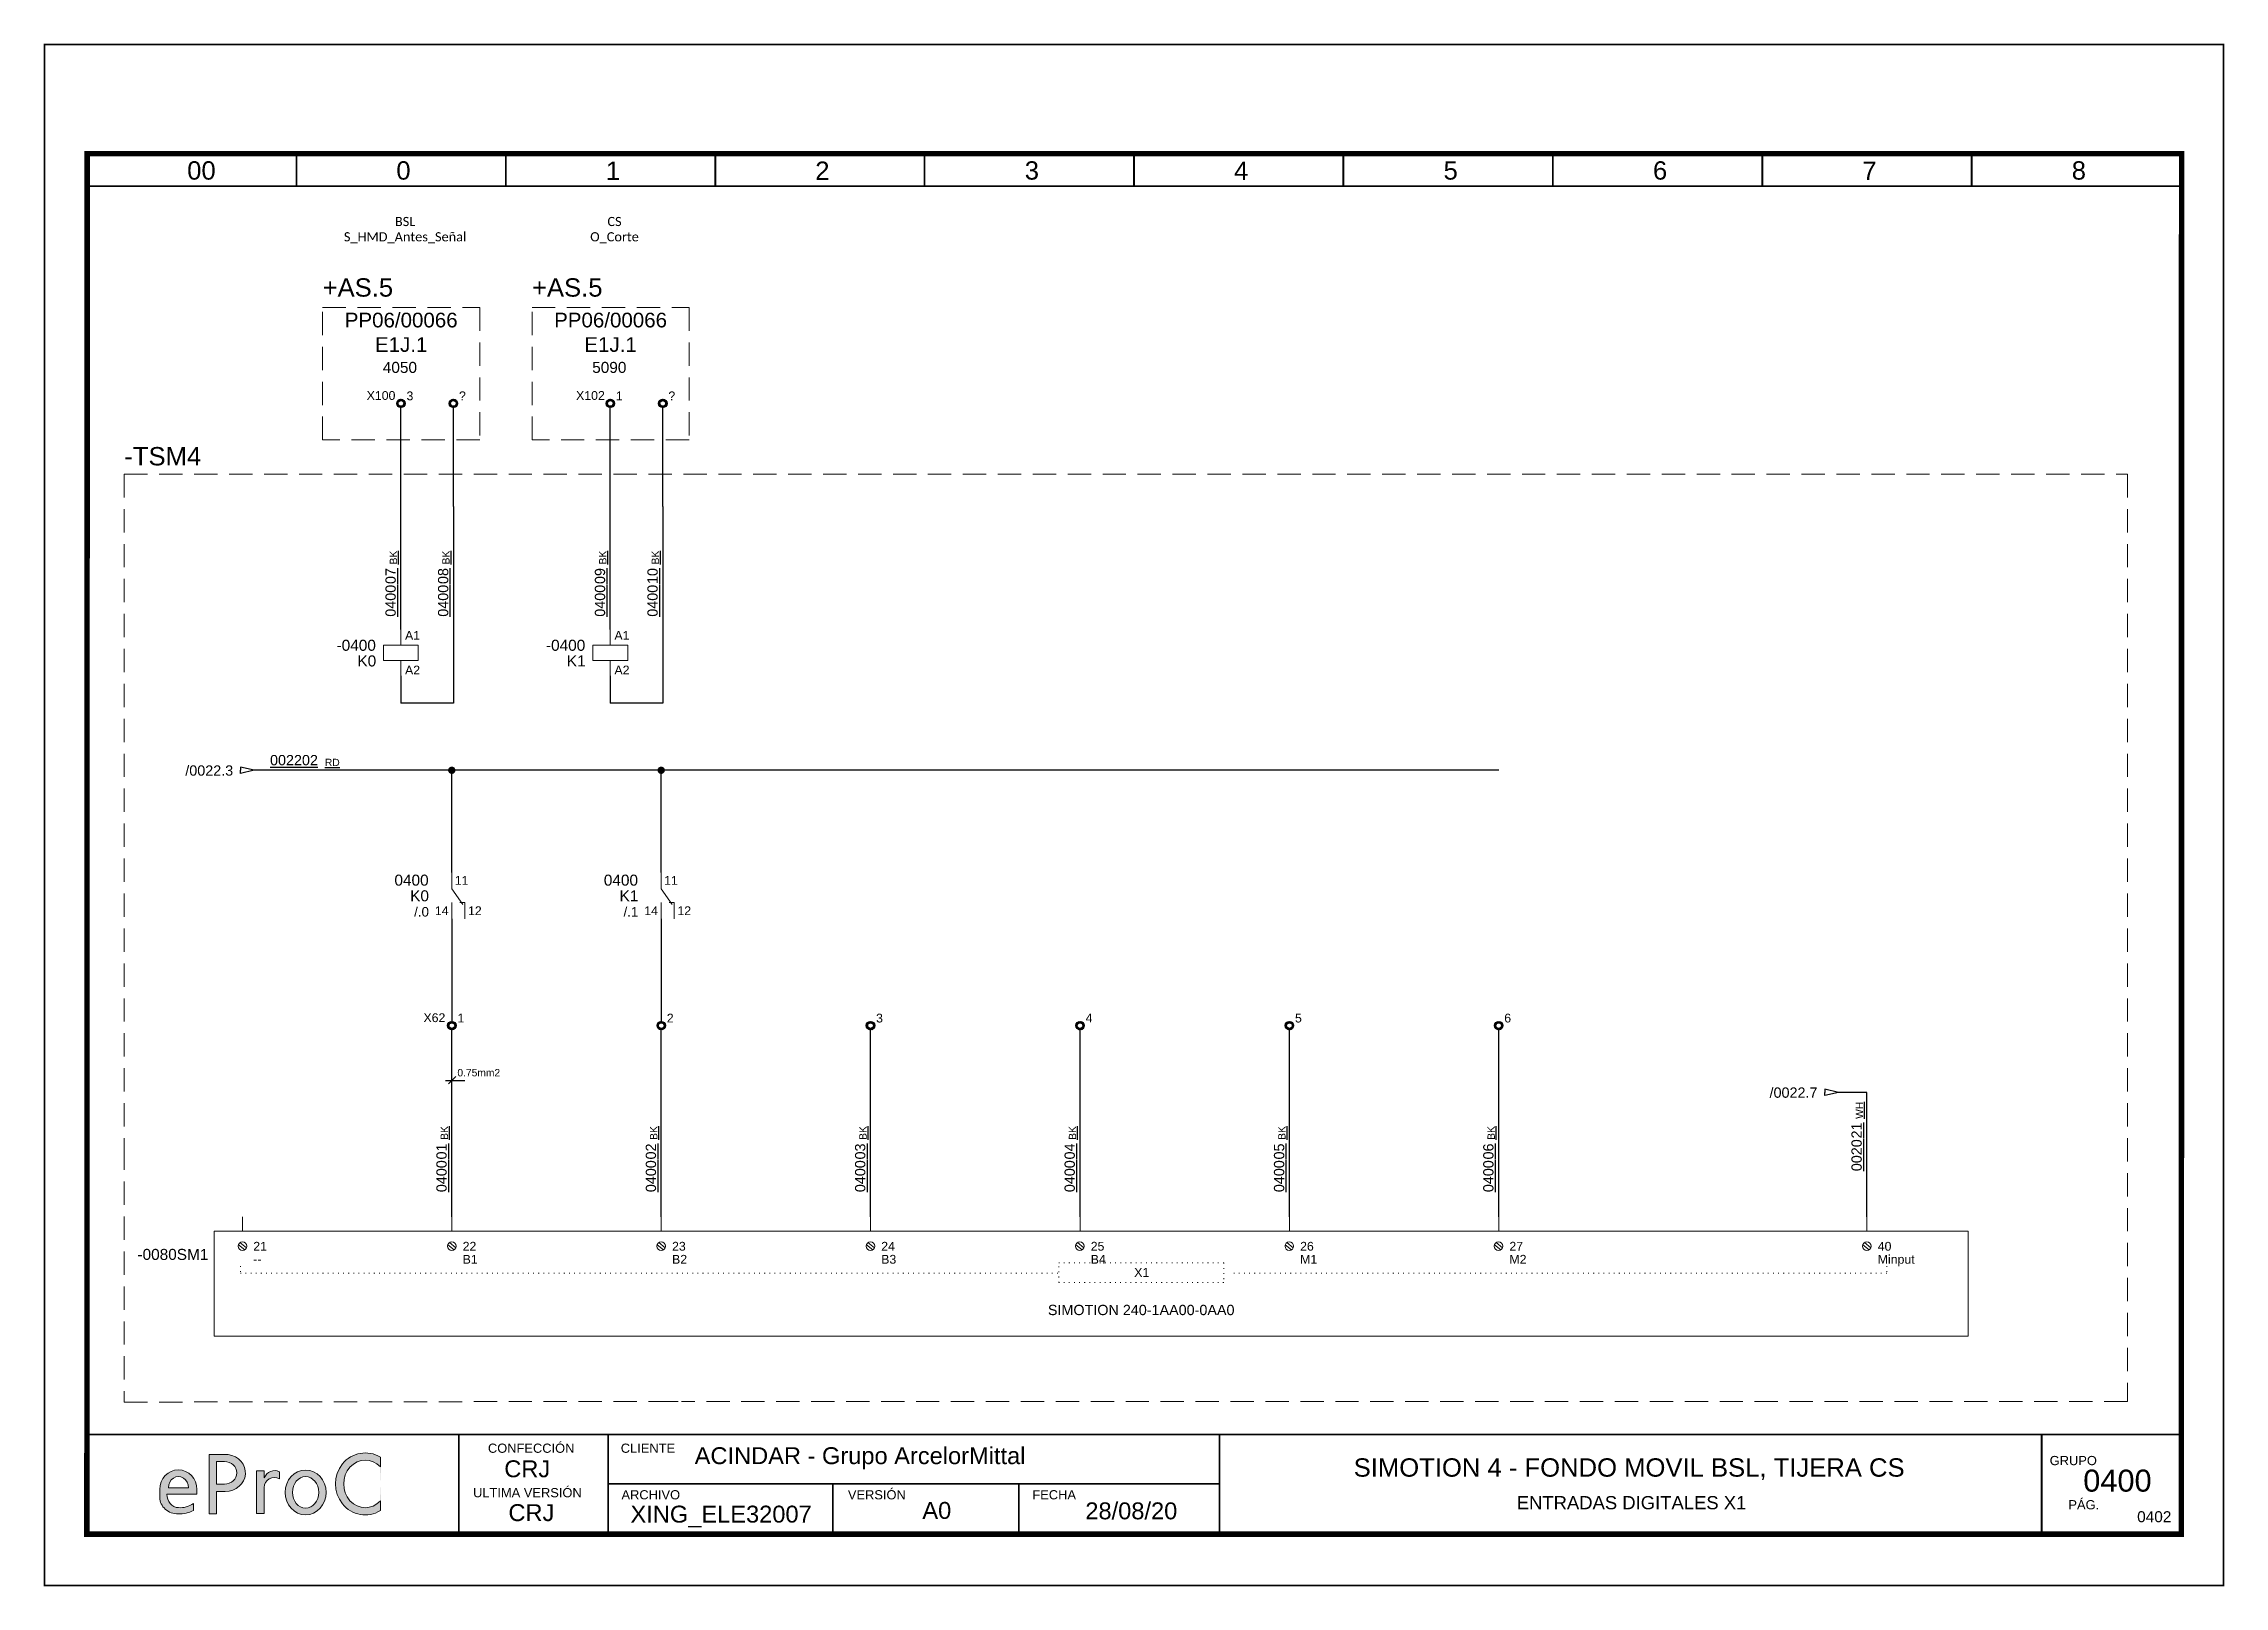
# Model space of a CAD drawing. Header units: millimetres. Extents: x 2 to 14510, y -7775 to 12.
# Drawn here: x 389.8 to 687, y -4752.9 to -4542.6 of the extents above; entities that cross this region are included whole.
import ezdxf
from ezdxf.enums import TextEntityAlignment as Align

# ---------------------------------------------------------------- set-up
doc = ezdxf.new("R2010")
doc.units = ezdxf.units.MM
doc.linetypes.add('ACAD_ISO07W100', pattern=[3, 0, -3])
doc.linetypes.add('HIDDEN2', pattern=[4.762499999999999, 3.175, -1.5875])
for name, color, linetype, lineweight in [('Cables eProC', 81, 'Continuous', 25), ('eProC - L2', 41, 'Continuous', 20), ('Referencias eProC', 61, 'Continuous', 25), ('Rótulo eProC', 222, 'Continuous', 25), ('Textos eProC', 41, 'Continuous', 25)]:
    doc.layers.add(name, color=color, linetype=linetype, lineweight=lineweight)
doc.layers.add('TEXTOS', color=150, linetype='Continuous')
doc.styles.get("Standard").update_dxf_attribs({"font": 'arial.ttf'})

msp = doc.modelspace()

# ---------------------------------------------------------------- texts
at = {"layer": 'Cables eProC', "attachment_point": 1, "rotation": 90}
for s, insert, char_height in [('{\\LBK}', (436.9754804208979, -4613.613950029458), 1), ('{\\LBK}', (444.1399172682832, -4613.613950029458), 1), ('{\\LBK}', (465.5154804208976, -4613.613950029458), 1), ('{\\LBK}', (472.6799172682829, -4613.613950029458), 1), ('{\\L07}', (436.3923733366656, -4616.289093413639), 1.4), ('{\\L08}', (443.556810184051, -4616.289093413639), 1.4), ('{\\L09}', (464.9323733366654, -4616.289093413639), 1.4), ('{\\L10}', (472.0968101840507, -4616.289093413639), 1.4), ('{\\L0400}', (436.3923733366656, -4620.744732734076), 1.4), ('{\\L0400}', (443.556810184051, -4620.744732734076), 1.4), ('{\\L0400}', (464.9323733366654, -4620.744732734076), 1.4), ('{\\L0400}', (472.0968101840507, -4620.744732734076), 1.4), ('{\\LWH}', (636.7897935735117, -4689.170445773141), 1), ('{\\LBK}', (443.9160034771929, -4692.027882688903), 1), ('{\\LBK}', (472.456003477192, -4692.027882688903), 1), ('{\\LBK}', (500.9793166298067, -4692.027882688903), 1), ('{\\LBK}', (529.5363166298074, -4692.027882688903), 1), ('{\\LBK}', (558.0763166298065, -4692.027882688903), 1), ('{\\LBK}', (586.5996297824212, -4692.027882688903), 1), ('{\\L21}', (636.2066864892794, -4691.845589157323), 1.4), ('{\\L01}', (443.3328963929606, -4694.703026073084), 1.4), ('{\\L02}', (471.8728963929597, -4694.703026073084), 1.4), ('{\\L03}', (500.3962095455744, -4694.703026073084), 1.4), ('{\\L04}', (528.9532095455751, -4694.703026073084), 1.4), ('{\\L05}', (557.4932095455741, -4694.703026073084), 1.4), ('{\\L06}', (586.0165226981889, -4694.703026073084), 1.4), ('{\\L0020}', (636.2066864892794, -4696.30122847776), 1.4), ('{\\L0400}', (443.3328963929606, -4699.158665393521), 1.4), ('{\\L0400}', (471.8728963929597, -4699.158665393521), 1.4), ('{\\L0400}', (500.3962095455744, -4699.158665393521), 1.4), ('{\\L0400}', (528.9532095455751, -4699.158665393521), 1.4), ('{\\L0400}', (557.4932095455741, -4699.158665393521), 1.4), ('{\\L0400}', (586.0165226981889, -4699.158665393521), 1.4)]:
    msp.add_mtext_dynamic_manual_height_columns(s, width=4.535518463554467, gutter_width=12.5, heights=[0], dxfattribs=dict(at, insert=insert, char_height=char_height))
at = {"layer": 'Cables eProC', "attachment_point": 1}
for s, insert, char_height in [('{\\L002202}', (420.6638274157712, -4639.585361686028), 1.4), ('{\\LRD}', (428.1419800933044, -4640.097334504282), 1)]:
    msp.add_mtext_dynamic_manual_height_columns(s, width=4.535518463554467, gutter_width=12.5, heights=[0], dxfattribs=dict(at, insert=insert, char_height=char_height))
at = {"layer": 'TEXTOS', "insert": (446.2023117931166, -4682.376927532928), "char_height": 1, "attachment_point": 1}
msp.add_mtext_dynamic_manual_height_columns('0.75mm2', width=11.45518471732066, gutter_width=12.5, heights=[0], dxfattribs=at)
at = {"layer": 'Textos eProC'}
for s, width, heights, insert, char_height, attachment_point in [('{\\fCalibri|b0|i0|c0|p34;\\H0.83333x;BSL ^JS_HMD_Antes_Señal}', 23.56232573777652, [0], (439.0726919878564, -4566.26222774806), 1.5, 2), ('{\\fCalibri|b0|i0|c0|p34;\\H0.83333x;CS ^JO_Corte}', 23.56232573777652, [0], (467.6126919878561, -4566.26222774806), 1.5, 2), ('+AS.5', 18.31215520775731, [0], (427.829059445387, -4577.160046461585), 2.5, 7), ('+AS.5', 18.31215520775731, [0], (456.3690594453868, -4577.160046461585), 2.5, 7), ('\\A1;PP06/00066\\PE1J.1', 46.48649114852742, [22.70823316252655], (438.5379344453869, -4579.315408782209), 2, 2), ('\\A1;PP06/00066\\PE1J.1', 46.48649114852742, [22.70823316252655], (467.0779344453866, -4579.315408782209), 2, 2), ('4050', 18.31215520775731, [0], (438.3637018764421, -4586.017828803641), 1.5, 2), ('5090', 18.31215520775731, [0], (466.9037018764418, -4586.017828803641), 1.5, 2), ('\\pxql;X100', 1.2, [1.790739130511867], (433.8348203559802, -4589.995929898991), 1.2, 1), ('\\pxql;3', 1.2, [3.421988905219479], (439.261213536309, -4590.04953418323), 1.2, 1), ('\\pxql;?', 1.2, [3.421988905219479], (446.4157093660756, -4590.04953418323), 1.2, 1), ('\\pxql;X102', 1.2, [1.790739130511867], (462.3748203559799, -4589.995929898991), 1.2, 1), ('\\pxql;1', 1.2, [3.421988905219479], (467.8012135363087, -4590.04953418323), 1.2, 1), ('\\pxql;?', 1.2, [3.421988905219479], (474.9557093660754, -4590.04953418323), 1.2, 1), ('-TSM4', 18.31215520775731, [0], (400.8030693987001, -4600.158257886782), 2.5, 7), ('\\pxql;X62', 1.2, [1.790739130511867], (441.5755126569461, -4674.784535513491), 1.2, 1), ('\\pxql;1', 1.2, [3.421988905219479], (446.2017365926043, -4674.838139797732), 1.2, 1), ('\\pxql;2', 1.2, [3.421988905219479], (474.7417365926034, -4674.838139797732), 1.2, 1), ('\\pxql;3', 1.2, [3.421988905219479], (503.2650497452181, -4674.838139797732), 1.2, 1), ('\\pxql;4', 1.2, [3.421988905219479], (531.8220497452189, -4674.838139797732), 1.2, 1), ('\\pxql;5', 1.2, [3.421988905219479], (560.362049745218, -4674.838139797732), 1.2, 1), ('\\pxql;6', 1.2, [3.421988905219479], (588.8853628978327, -4674.838139797732), 1.2, 1)]:
    msp.add_mtext_dynamic_manual_height_columns(s, width=width, gutter_width=12.5, heights=heights, dxfattribs=dict(at, insert=insert, char_height=char_height, attachment_point=attachment_point))

# ---------------------------------------------------------------- blocks, each defined once
blk = doc.blocks.new('eProC - Rótulo')
at = {"layer": 'eProC - L2', "lineweight": 0}
h = blk.add_hatch(color=256, dxfattribs=at)
h.dxf.hatch_style = 1
edge = h.paths.add_edge_path()
edge.add_ellipse((18.25213672028826, -196.9261742999511), major_axis=(0, 2.69398394157768), ratio=0.9394639537380453, start_angle=270, end_angle=450)
edge.add_line((15.721235915227, -196.9261742999488), (15.721235915227, -198.0262406689194))
edge.add_ellipse((18.25213672028826, -198.0262406689176), major_axis=(-2.530900805061371, 0), ratio=0.8765219452336325, start_angle=0, end_angle=90.00000003045925)
edge.add_arc((18.27335383050047, -195.5607843947532), 4.683894425901206, 269.7404606443341, 295.7776069626162)
edge.add_line((20.31028205640587, -199.7785788889764), (20.29822599010674, -198.8274645321544))
edge.add_arc((18.53107238730183, -196.3659306924278), 3.030178328089625, 264.718299702173, 305.6748497988437, ccw=False)
edge.add_ellipse((18.25213672028826, -197.5293953656246), major_axis=(0, -1.853847971147125), ratio=0.8438195784126398, start_angle=270, end_angle=360, ccw=False)
edge.add_line((16.68782350683375, -197.5293953656246), (20.78303752534953, -197.5293953656246))
edge.add_line((20.78303752534953, -197.5293953656246), (20.78303752534964, -196.9261742999511))
edge = h.paths.add_edge_path(flags=16)
edge.add_line((19.61407906036493, -196.6747056132363), (16.8901943802116, -196.6747056132363))
edge.add_ellipse((18.25213672028826, -196.6524970348587), major_axis=(0, 1.493762606582783), ratio=0.9118536529786326, start_angle=269.14812120263406, end_angle=450.85187879736594, ccw=False)
edge = h.paths.add_edge_path()
edge.add_ellipse((24.53606879678694, -194.6480166949741), major_axis=(2.859551306712874, 0), ratio=0.8879042817777737, start_angle=271.7431843167558, end_angle=440.0131197538371)
edge.add_line((25.03197981647497, -192.1474811884746), (22.43893209419025, -192.1474811884746))
edge.add_line((22.43893209419025, -192.1474811884746), (22.43893209419025, -197.188480772912))
edge.add_line((22.43893209419025, -197.188480772912), (22.43893209419025, -200.2321034925712))
edge.add_line((22.43893209419025, -200.2321034925712), (23.45480529619465, -200.2321034925712))
edge.add_line((23.45480529619465, -200.2321034925712), (23.45480529619465, -197.1858495332467))
edge.add_line((23.45480529619465, -197.1858495332467), (24.62305523908697, -197.1858495332467))
edge = h.paths.add_edge_path(flags=16)
edge.add_line((23.45480529619465, -196.1897923405218), (23.45480529619465, -193.1062410494224))
edge.add_line((23.45480529619465, -193.1062410494224), (24.53606879676522, -193.1062410494224))
edge.add_ellipse((24.53606879678694, -194.6480166949741), major_axis=(1.681458667494562, 0), ratio=0.9169274721736568, start_angle=270, end_angle=450, ccw=False)
edge.add_line((24.53606879683048, -196.1897923405218), (23.45480529619465, -196.1897923405218))
h.paths.add_polyline_path([(28.88337502731326, -200.1686943225809), (29.96274090268548, -200.1686943225809), (29.96274090268548, -196.6621550902314, -0.5790308252155739), (32.03007794970472, -195.4418327159001), (32.03007794970472, -194.4851599634876, 0.4270023526849942), (29.96274090268548, -195.3092403231453), (29.96274090268548, -194.3667890582274), (28.88337502731326, -194.3667890582274)])
edge = h.paths.add_edge_path()
edge.add_ellipse((35.59266709558801, -197.314602608275), major_axis=(0, 3.050109259531877), ratio=0.9167500623092966, start_angle=0, end_angle=360)
edge = h.paths.add_edge_path(flags=16)
edge.add_ellipse((35.59266709558801, -197.314602608275), major_axis=(0, 2.152249407964542), ratio=0.8331707360348017, start_angle=0, end_angle=360)
edge = h.paths.add_edge_path()
edge.add_ellipse((43.71944930917152, -196.1511172593932), major_axis=(0, -3.250497670981453), ratio=0.9018554990975474, start_angle=135.331656941236, end_angle=404.668343058764, ccw=False)
edge.add_line((45.78028465666421, -193.8394023104156), (45.78028465666421, -192.5089534251097))
edge.add_ellipse((43.71944930917152, -196.1511172593932), major_axis=(0, -4.224315765563161), ratio=0.963019127378297, start_angle=149.5633998648684, end_angle=390.4366001351317)
edge.add_line((45.78028465666421, -199.7932810936768), (45.78028465666421, -198.4628322083709))
at = {"layer": 'eProC - L2', "lineweight": 5, "const_width": 0.233}
for points in [[(0, 0), (297, 0), (297, -210.0000000000002), (0, -210), (0, 0)], [(5.783499999999549, -189.4009999999998), (291.2164999999995, -189.4009999999998)], [(56.47486139750822, -202.9226231724861), (56.47486139750822, -189.3236231724859)], [(76.84365215121034, -202.9226231724861), (76.84365215121034, -189.3236231724859)], [(160.1370160879637, -203), (160.1370160879637, -189.4009999999998)], [(76.84365215121034, -196.123123172486), (160.1370160879637, -196.123123172486)], [(107.4632783138395, -202.9226231724861), (107.4632783138395, -196.123123172486)], [(132.7952386088173, -202.9226231724861), (132.7952386088173, -196.123123172486)]]:
    blk.add_lwpolyline(points, dxfattribs=at)
at = {"layer": 'eProC - L2', "lineweight": 40, "const_width": 0.75}
blk.add_lwpolyline([(5.783499999999549, -203), (291.2505000000001, -203), (291.2850000000003, -14.87246776690426), (5.817999999999756, -14.87246776690426)], close=True, dxfattribs=at)
at = {"layer": 'eProC - L2', "lineweight": 5, "const_width": 0.233}
for points in [[(34.34049999999991, -19.30656616285751), (5.783499999999663, -19.30656616285751), (5.783499999999549, -14.87246776690426), (34.34049999999979, -14.87246776690426)], [(62.89750000000026, -19.30656616285751), (34.34050000000002, -19.30656616285751), (34.34049999999979, -14.87246776690426), (62.89750000000004, -14.87246776690426)], [(91.4375, -19.30656616285796), (62.88049999999976, -19.30656616285796), (62.88049999999976, -14.87246776690426), (91.4375, -14.87246776690426)], [(119.9608131526145, -19.30656616285796), (91.40381315261425, -19.30656616285796), (91.40381315261413, -14.87246776690472), (119.9608131526143, -14.87246776690472)], [(148.517813152615, -19.30656616285796), (119.9608131526147, -19.30656616285796), (119.9608131526143, -14.87246776690472), (148.5178131526145, -14.87246776690472)], [(177.0578131526145, -19.30656616285842), (148.5008131526142, -19.30656616285842), (148.5008131526142, -14.87246776690472), (177.0578131526145, -14.87246776690472)], [(205.581126305229, -19.30656616285751), (177.0241263052287, -19.30656616285751), (177.0241263052285, -14.87246776690426), (205.5811263052287, -14.87246776690426)], [(234.1381263052294, -19.30656616285751), (205.5811263052292, -19.30656616285751), (205.5811263052287, -14.87246776690426), (234.138126305229, -14.87246776690426)], [(262.6781263052289, -19.30656616285796), (234.1211263052287, -19.30656616285796), (234.1211263052287, -14.87246776690426), (262.6781263052289, -14.87246776690426)], [(291.2014394578434, -19.30656616285751), (262.6444394578432, -19.30656616285751), (262.644439457843, -14.87246776690426), (291.2014394578432, -14.87246776690426)]]:
    blk.add_lwpolyline(points, close=True, dxfattribs=at)
at = {"layer": 'eProC - L2', "lineweight": 0, "const_width": 0.233}
blk.add_lwpolyline([(272.2141748043123, -203), (272.2141748043123, -189.4009999999998)], dxfattribs=at)
at = {"layer": 'eProC - L2', "lineweight": 0}
for points in [[(22.43893209419025, -197.188480772912), (22.43893209419025, -192.1474811884746), (25.03197981648179, -192.1474811884746)], [(23.45480529619465, -197.188480772912), (23.45480529619465, -200.2321034925712), (22.43893209419025, -200.2321034925712), (22.43893209419025, -192.1474811884746), (23.45480529619465, -192.1474811884746)], [(23.45480529619465, -193.1062410494224), (23.45480529619465, -196.1897923405218)], [(24.5360687967883, -193.1062410494224), (23.45480529619465, -193.1062410494224), (23.45480529619465, -196.1897923405218), (24.5360687967883, -196.1897923405218)], [(45.78028465666421, -192.5089534251097), (45.78028465666421, -193.8394023104156)], [(29.96274090268548, -196.6284768904829), (29.96274090268548, -200.1686943225809), (28.88337502731326, -200.1686943225809), (28.88337502731326, -194.3667890582274), (29.96274090268548, -194.3667890582274), (29.96274090268548, -195.3092403231431)], [(32.03007794970472, -195.4418327159001), (32.03007794970472, -194.4851599634871)], [(15.721235915227, -196.9261742999511), (15.721235915227, -198.0262406689176)], [(20.78303752534953, -197.5293953656246), (16.68782350683296, -197.5293953656246)], [(16.89019438021217, -196.6747056132363), (19.61407906036425, -196.6747056132363)], [(20.31028205640587, -199.7785788889755), (20.29822599010674, -198.8274645321535)], [(20.78303752534953, -197.5293953656246), (20.78303752534953, -196.9261742999511)], [(24.62305523906866, -197.1858495332467), (23.45480529619465, -197.1858495332467)], [(45.78028465666421, -198.4628322083713), (45.78028465666421, -199.7932810936768)]]:
    blk.add_lwpolyline(points, dxfattribs=at)
for centre, radius, start, end in [((31.34663979589845, -196.6453159903344), 1.384001337398694, 60.40847701888465, 180.6971331110832), ((31.39091835090221, -195.8868887166072), 1.540574078083927, 65.48798580094844, 157.9783705209563), ((18.53107238730195, -196.3659306924278), 3.030178328089643, 264.7182996994936, 305.674849798842), ((18.27335383050047, -195.5607843947532), 4.683894425901305, 269.7404606254545, 295.7776069626336)]:
    blk.add_arc(centre, radius, start, end, dxfattribs=at)
for centre, major_axis, ratio, start_param, end_param in [((24.53606879678694, -194.6480166949741), (1.681458667494562, 0), 0.9169274721736568, 4.71238898038469, 7.853981633974483), ((24.53606879678694, -194.6480166949741), (2.859551306712874, 0), 0.8879042817777737, 4.742813286181207, 7.679677691676559), ((43.71944930917152, -196.1511172593932), (0, -4.224315765563161), 0.963019127378297, 2.610373768118795, 6.814404192650585), ((43.71944930917152, -196.1511172593932), (0, -3.250497670981453), 0.9018554990975474, 2.361982995804007, 7.062794964965373), ((18.25213672028826, -196.9261742999511), (0, 2.69398394157768), 0.9394639537380453, 4.71238898038469, 7.853981633974483), ((18.25213672028826, -196.6524970348587), (0, 1.493762606582783), 0.9118536529786326, 4.697520890542724, 7.868849723816449), ((18.25213672028826, -198.0262406689176), (-2.530900805061371, 0), 0.8765219452336325, 0, 1.570796327326511), ((18.25213672028826, -197.5293953656246), (0, -1.853847971147125), 0.8438195784126398, 4.71238898038469, 6.283185307179586)]:
    blk.add_ellipse(centre, major_axis=major_axis, ratio=ratio, start_param=start_param, end_param=end_param, dxfattribs=at)
for major_axis, ratio in [((0, 3.050109259531877), 0.9167500623092966), ((0, 2.152249407964542), 0.8331707360348017)]:
    blk.add_ellipse((35.59266709558801, -197.314602608275), major_axis=major_axis, ratio=ratio, dxfattribs=at)
at = {"layer": 'eProC - L2', "lineweight": 20, "char_height": 2.5, "attachment_point": 7}
for s, insert in [('{\\fArial|b0|i0|c0|p18;00}', (19.45209767577444, -18.45176193203861)), ('{\\fArial|b0|i0|c0|p18;0}', (47.95841082838848, -18.45176193204053)), ('{\\fArial|b0|i0|c0|p18;1}', (76.51541082838872, -18.45176193203906)), ('{\\fArial|b0|i0|c0|p18;2}', (105.0554108283887, -18.45176193203906)), ('{\\fArial|b0|i0|c0|p18;3}', (133.6124108283885, -18.45176193203906)), ('{\\fArial|b0|i0|c0|p18;4}', (162.1354108283886, -18.45176193203906)), ('{\\fArial|b0|i0|c0|p18;5}', (190.6924108283889, -18.45176193203906)), ('{\\fArial|b0|i0|c0|p18;6}', (219.2324108283888, -18.45176193203906)), ('{\\fArial|b0|i0|c0|p18;7}', (247.7714108283886, -18.45176193203906)), ('{\\fArial|b0|i0|c0|p18;8}', (276.3114108283885, -18.45176193203906))]:
    blk.add_mtext(s, dxfattribs=dict(at, insert=insert))
at = {"layer": 'eProC - L2', "attachment_point": 7}
for s, insert, char_height in [('{\\fArial|b0|i0|c0|p18;CONFECCIÓN }', (60.44413231986846, -191.9323770540059), 1.255239842187869), ('{\\fArial|b0|i0|c0|p18;CRJ}', (62.66984818896753, -195.2786288782686), 2.305149634601388), ('{\\fArial|b0|i0|c0|p18;CLIENTE}', (78.54848969712793, -191.9323770540059), 1.255239842187869), ('{\\fArial|b0|i0|c0|p18;ACINDAR - Grupo ArcelorMittal}', (88.62083612340257, -194.1530265221377), 2.305149634601388), ('{\\fArial|b0|i0|c0|p18;GRUPO}', (273.3085936568314, -193.6147217329662), 1.255239842187869), ('{\\fArial|b0|i0|c0|p18;ULTIMA VERSIÓN}', (58.41840193245116, -197.989487357172), 1.255239842187869), ('{\\fArial|b0|i0|c0|p18;CRJ}', (63.23684171670493, -201.2539878171506), 2.305149634601388), ('{\\fArial|b0|i0|c0|p18;ARCHIVO}', (78.64627760704661, -198.2800028847432), 1.255239842187869), ('{\\fArial|b0|i0|c0|p18;XING_ELE32007}', (79.87327899639467, -202.087657779754), 2.305149634601388), ('{\\fArial|b0|i0|c0|p18;VERSIÓN}', (109.503126452717, -198.2800028847432), 1.255239842187869), ('{\\fArial|b0|i0|c0|p18;A0}', (119.6550813409899, -200.9525265221378), 2.305149634601388), ('{\\fArial|b0|i0|c0|p18;FECHA}', (134.6501022744314, -198.2800028847432), 1.255239842187869), ('{\\fArial|b0|i0|c0|p18;28/08/20}', (141.867730192314, -201.0108573813513), 2.305149634601388), ('{\\fArial|b0|i0|c0|p18;PÁG.}', (275.8581421672325, -199.6374450480862), 1.255239842187869)]:
    blk.add_mtext(s, dxfattribs=dict(at, insert=insert, char_height=char_height))
at = {"layer": 'eProC - L2', "insert": (215.9882582192838, -192.6668423217829), "char_height": 2.5, "width": 89.0142959662885, "attachment_point": 2}
blk.add_mtext('{\\fArial|b0|i0|c0|p18;SIMOTION 4 - FONDO MOVIL BSL, TIJERA CS}', dxfattribs=at)
at = {"layer": 'eProC - L2'}
for tag, p in [('GR', (284.9388241817146, -193.1055635700077)), ('PG', (284.9388241817146, -198.932405996431))]:
    blk.add_attdef(tag, text='', height=3, dxfattribs=at).set_placement(p, align=Align.MIDDLE)
blk.add_attdef('DESCRIPCIÓN', text='', height=1.8, dxfattribs=at).set_placement((216.3124805672701, -199.6093158954159), align=Align.CENTER)
blk = doc.blocks.new('eProC - Referencia Cable')
at = {"layer": 'Referencias eProC'}
for points in [[(0, 0), (-1.863388116944407, 0.4313419375316698), (-1.863388116944407, 0)], [(0, 0), (-1.863388116944407, -0.4313419375316698), (-1.863388116944407, 0)]]:
    blk.add_lwpolyline(points, dxfattribs=at)
blk.add_attdef('/XX.X', text='', height=1.4, dxfattribs=at).set_placement((-2.869272252259179, -0.7328899879939854), align=Align.RIGHT)
blk = doc.blocks.new('DI_01')
at = {"layer": 'eProC - L2'}
blk.add_lwpolyline([(0, 0), (285.3993131526131, 0), (285.3993131526131, -170.0944338371428), (0, -170.0944338371428)], close=True, dxfattribs=at)
for points in [[(256.3939237839822, -142.398420619621), (17.33208903761988, -142.3984206196237)], [(17.33208903761988, -156.7231341166125), (17.33208903761988, -142.3984206196237)], [(21.16864936152524, -140.440132560896), (21.16864936152524, -142.398420619621)], [(49.70864936152429, -140.440132560896), (49.70864936152429, -142.398420619621)], [(78.24864936152335, -140.440132560896), (78.24864936152335, -142.3984179075387)], [(106.7719625141381, -140.440132560896), (106.7719625141381, -142.398420619621)], [(135.3289625141388, -140.440132560896), (135.3289625141388, -142.398420619621)], [(163.8689625141378, -140.440132560896), (163.8689625141378, -142.398420619621)], [(192.3922756667525, -140.440132560896), (192.3922756667525, -142.3984179075387)], [(242.5824394578431, -140.440132560896), (242.5824394578431, -142.398420619621)], [(256.3939237839822, -142.398420619621), (256.3939237839822, -156.7231341166107)], [(21.47996985772625, -144.9293886112782), (20.61432363544191, -144.2455740360647)], [(20.82690637296582, -143.9584135324476), (21.71011254443511, -144.6560995356003)], [(50.0199698577253, -144.9293886112782), (49.15432363544096, -144.2455740360647)], [(49.36690637296488, -143.9584135324476), (50.25011254443416, -144.6560995356003)], [(78.55996985772435, -144.9293886112782), (77.69432363544001, -144.2455740360647)], [(77.90690637296393, -143.9584135324476), (78.79011254443321, -144.6560995356003)], [(107.0662920760969, -144.9293858991959), (106.2006458538126, -144.2455713239824)], [(106.4132285913365, -143.9584108203653), (107.2964347628058, -144.6560968235181)], [(135.6232829699402, -144.9293886112782), (134.7576367476559, -144.2455740360647)], [(134.9702194851798, -143.9584135324476), (135.8534256566491, -144.6560995356003)], [(164.1632875230171, -144.9293886112782), (163.2976413007327, -144.2455740360647)], [(163.5102240382566, -143.9584135324476), (164.3934302097259, -144.6560995356003)], [(192.6866006756318, -144.9293886112782), (191.8209544533474, -144.2455740360647)], [(192.0335371908714, -143.9584135324476), (192.9167433623406, -144.6560995356003)], [(242.8937599540441, -144.9293886112782), (242.0281137317597, -144.2455740360647)], [(242.2406964692836, -143.9584135324476), (243.1239026407529, -144.6560995356003)], [(17.33208903761988, -156.7231341166125), (256.3939237839822, -156.7231341166107)]]:
    blk.add_lwpolyline(points, dxfattribs=at)
at = {"layer": 'eProC - L2', "linetype": 'ACAD_ISO07W100', "ltscale": 0.2}
for points in [[(20.89215279845666, -147.1634680588832), (20.89215279845666, -148.1278432338931), (132.4220374803754, -148.1278432338931)], [(245.2830860607482, -147.1634680588832), (245.2830860607482, -148.1278432338931), (155.9150289305162, -148.1278432338931)]]:
    blk.add_lwpolyline(points, dxfattribs=at)
blk.add_lwpolyline([(132.4220374803754, -146.7323459435829), (154.9079493906447, -146.7323459435829), (154.9079493906447, -149.402853866035), (132.4220374803754, -149.402853866035)], close=True, dxfattribs=at)
at = {"layer": 'eProC - L2'}
for centre in [(21.16864936152524, -144.4336702125402), (49.70864936152429, -144.4336702125402), (78.24864936152335, -144.4336702125402), (106.7549715798959, -144.4336675004579), (135.3119624737392, -144.4336702125402), (163.8519670268161, -144.4336702125402), (192.3752801794308, -144.4336702125402), (242.5824394578431, -144.4336702125402)]:
    blk.add_circle(centre, 0.5853692699507881, dxfattribs=at)
at = {"layer": 'eProC - L2', "char_height": 1.2, "attachment_point": 1}
for s, insert in [('21', (22.64074206018995, -143.8626608519253)), ('22', (51.180742060189, -143.8626608519253)), ('B1', (51.180742060189, -145.6391229052334)), ('23', (79.72074206018806, -143.8626608519253)), ('B2', (79.72074206018806, -145.6391229052334)), ('24', (108.2270642785606, -143.862658139843)), ('B3', (108.2270642785606, -145.6391201931511)), ('25', (136.7840551724039, -143.8626608519253)), ('B4', (136.7840551724039, -145.6391229052334)), ('26', (165.3240597254808, -143.8626608519253)), ('M1', (165.3240597254808, -145.6391229052334)), ('27', (193.8473728780955, -143.8626608519253)), ('M2', (193.8473728780955, -145.6391229052334)), ('40', (244.0545321565078, -143.8626608519253)), ('Minput', (244.0545321565078, -145.6391229052334)), ('--', (22.64074206018995, -145.6391229052334))]:
    blk.add_mtext_dynamic_manual_height_columns(s, width=3.250252668158737, gutter_width=7.5, heights=[0], dxfattribs=dict(at, insert=insert))
at = {"layer": 'eProC - L2'}
for tag, p in [('GXX1', (16.52262650177545, -144.0058911814467)), ('ID1', (16.52262650177545, -146.32201456447))]:
    blk.add_attdef(tag, text='', height=1.5, dxfattribs=at).set_placement(p, align=Align.RIGHT)
for tag, height, p in [('BYTE', 1.2, (143.7363716029267, -148.629984369456)), ('DESC1', 1.4, (143.66499343551, -153.8437915052054))]:
    blk.add_attdef(tag, text='', height=height, dxfattribs=at).set_placement(p, align=Align.CENTER)
blk = doc.blocks.new('eProC - Borne 2.0')
at = {"layer": 'Cables eProC'}
h = blk.add_hatch(dxfattribs=at)
h.set_pattern_fill('ANSI31', color=256, scale=0.0279171615287314)
h.set_pattern_definition([(45, (-2462.882078904184, -2995.577827000979), (-0.06267581517531662, 0.06267581517531662), [])])
edge = h.paths.add_edge_path()
edge.add_arc((0, -0.4535599239779913), 0.5742361460052544, 0, 360)
edge = h.paths.add_edge_path(flags=17)
edge.add_arc((2.775557561562891e-17, -0.4535599239779913), 0.3850599639098976, 0, 360)
for radius in [0.5742361460052052, 0.3850599639097176]:
    blk.add_circle((0, -0.4535599239779913), radius, dxfattribs=at)
blk = doc.blocks.new('NODO')
at = {"layer": 'Cables eProC', "const_width": 0.5}
blk.add_lwpolyline([(-0.25, 0, 1), (0.25, 0, 1)], format="xyb", close=True, dxfattribs=at)
blk = doc.blocks.new('eProC_B31_00')
at = {"layer": 'eProC - L2'}
for p, q in [((0, -2.107225389469022), (0, 0)), ((-2.370628563152422, -2.107225389469022), (2.370628563152422, -2.107225389469022)), ((-2.370628563152422, -4.214450778938044), (-2.370628563152422, -2.107225389469022)), ((2.370628563152422, -2.107225389469022), (2.370628563152422, -4.214450778938044)), ((2.370628563152422, -4.214450778938044), (-2.370628563152422, -4.214450778938044)), ((0, -4.214450778938044), (0, -6.321676168408885))]:
    blk.add_line(p, q, dxfattribs=at)
for tag, p in [('GXX', (-3.415962030262563, -2.885587732337626)), ('KXXX.X', (-3.369967021521916, -5.018904399182247))]:
    blk.add_attdef(tag, text='', height=1.5, dxfattribs=at).set_placement(p, align=Align.RIGHT)
at = {"layer": 'eProC - L2', "flags": 8}
for tag, p in [('A1', (0.5573776115197688, -1.388941148878075)), ('A2', (0.5592956374384812, -6.110240629295731))]:
    blk.add_attdef(tag, p, '', height=1.2, dxfattribs=at)
blk = doc.blocks.new('eProC_B16_00')
at = {"layer": 'eProC - L2'}
for p, q in [((0, -2.212649590350338), (0, 0)), ((0.009941017618984915, -6.321676168408885), (0.009941017618984915, -4.109026578058547)), ((1.777964527987933, -6.321676168408885), (1.777964527987933, -4.109026578058547))]:
    blk.add_line(p, q, dxfattribs=at)
for points in [[(1.497514668010808, -4.342703817865186), (-0.009941017618984915, -2.220045227606533)], [(1.777964527987933, -4.109026578058547), (1.108192962158682, -4.109026578058547)]]:
    blk.add_lwpolyline(points, dxfattribs=at)
for tag, height, p in [('KXXX.X', 1.5, (-3.110490819688494, -3.924613142459748)), ('GXX', 1.5, (-3.156485828428231, -1.791296475615127)), ('/XXX.X', 1.3, (-3.110490819688494, -6.005326945499291))]:
    blk.add_attdef(tag, text='', height=height, dxfattribs=at).set_placement(p, align=Align.RIGHT)
at = {"layer": 'eProC - L2', "flags": 8}
for tag, p in [('11', (0.4032669653370249, -1.677584521825338)), ('13', (-2.301231213134088, -5.810059135917982))]:
    blk.add_attdef(tag, p, '', height=1.2, dxfattribs=at)
blk.add_attdef('14', text='', height=1.2, dxfattribs=at).set_placement((4.079423999281062, -5.810059135917982), align=Align.RIGHT)

# ---------------------------------------------------------------- linework, layer by layer
at = {"layer": 'Cables eProC'}
for p, q in [((438.5042475980014, -4605.715608752684), (438.504247598001, -4592.248901034763)), ((445.6587434277677, -4605.715608752683), (445.6587434277677, -4592.248901034763)), ((467.0442475980012, -4605.715608752684), (467.0442475980007, -4592.248901034763)), ((474.1987434277674, -4605.715608752683), (474.1987434277674, -4592.248901034763)), ((438.5042475980014, -4622.497705068059), (438.5042475980014, -4605.715608752684)), ((445.6587434277677, -4605.715608752683), (445.6587434277677, -4632.524930407915)), ((467.0442475980011, -4622.497705068059), (467.0442475980012, -4605.715608752684)), ((474.1987434277674, -4605.715608752683), (474.1987434277674, -4632.524930407915)), ((438.5042475980014, -4628.819381236468), (438.5042475980014, -4632.524930407915)), ((467.0442475980011, -4628.819381236468), (467.0442475980011, -4632.524930407915)), ((445.6587434277677, -4632.524930407915), (438.5042475980014, -4632.524930407915)), ((474.1987434277674, -4632.524930407915), (467.0442475980011, -4632.524930407915)), ((588.1283969595247, -4641.669634078331), (418.5075417727494, -4641.669634078331)), ((445.4348296366774, -4655.599229350559), (445.4348296366774, -4641.669634078331)), ((473.9748296366772, -4655.599229350559), (473.9748296366772, -4641.669634078331)), ((445.4447706542964, -4661.920905518968), (445.4447706542963, -4675.889034357253)), ((473.9847706542961, -4661.920905518968), (473.9847706542961, -4675.889034357253)), ((445.4447706542963, -4702.509644487945), (445.4447706542963, -4677.037506649263)), ((473.9847706542954, -4702.509644487945), (473.9847706542955, -4677.037506649263)), ((502.5080838069101, -4702.509644487945), (502.5080838069101, -4677.037506649263)), ((531.0650838069108, -4702.509644487945), (531.0650838069109, -4677.037506649263)), ((559.6050838069099, -4702.509644487945), (559.60508380691, -4677.037506649263)), ((588.1283969595246, -4702.509644487945), (588.1283969595247, -4677.037506649263)), ((638.3185607506151, -4685.559032506019), (634.4393965042715, -4685.559032506019)), ((638.3185607506151, -4702.509644487945), (638.3185607506151, -4685.559032506019))]:
    msp.add_line(p, q, dxfattribs=at)
at = {"layer": 'eProC - L2', "linetype": 'HIDDEN2'}
for points in [[(427.8290594453871, -4578.601163413487), (449.2468094453866, -4578.601163413485), (449.2468094453866, -4596.655113211431), (427.8290594453868, -4596.655113211434), (427.8290594453871, -4578.601163413487)], [(456.3690594453869, -4578.601163413487), (477.7868094453863, -4578.601163413485), (477.7868094453863, -4596.655113211431), (456.3690594453865, -4596.655113211434), (456.3690594453869, -4578.601163413487)], [(400.8030693987001, -4601.309396576013), (400.8030693987001, -4692.952625572846), (400.8030693987001, -4727.765704355635), (473.0999189901557, -4727.676616992826), (476.750385258339, -4727.676616992826)], [(400.8030693987001, -4601.309396576013), (673.8112172843316, -4601.309396576013), (673.8112172843316, -4727.676616992826), (476.750385258339, -4727.676616992826)]]:
    msp.add_lwpolyline(points, dxfattribs=at)
at = {"layer": 'TEXTOS'}
for p, q in [((444.5680672323199, -4683.922349701962), (447.2334986711866, -4683.922349701962)), ((445.9756770717689, -4683.391443284489), (444.9756770717689, -4684.391443284489))]:
    msp.add_line(p, q, dxfattribs=at)

# ---------------------------------------------------------------- block references
for p in [(438.504247598001, -4591.221104964779), (445.6587434277677, -4591.221104964779), (467.0442475980007, -4591.221104964779), (474.1987434277674, -4591.221104964779), (445.4447706542963, -4676.00971057928), (473.9847706542954, -4676.00971057928), (502.5080838069101, -4676.00971057928), (531.0650838069109, -4676.00971057928), (559.60508380691, -4676.00971057928), (588.1283969595247, -4676.00971057928)]:
    msp.add_blockref('eProC - Borne 2.0', p)
at = {"layer": 'Cables eProC'}
ref = msp.add_blockref('eProC - Rótulo', (389.9189344453866, -4542.762945764192), dxfattribs=at)
ref.add_attrib('HOJA', '0400', dxfattribs={"layer": 'Rótulo eProC', "color": 6, "height": 3}).set_placement((672.4602163965305, -4738.471077911096), align=Align.MIDDLE)
ref.add_attrib('SIG', '0402', dxfattribs={"layer": 'Rótulo eProC', "color": 6, "height": 1.5}).set_placement((679.8076737603974, -4744.134579322956), align=Align.RIGHT)
ref.add_attrib('DESCRIPCIÓN', 'ENTRADAS DIGITALES X1', dxfattribs={"layer": 'Rótulo eProC', "color": 6, "height": 1.8}).set_placement((606.2314150126572, -4742.372261659609), align=Align.CENTER)
ref = msp.add_blockref('DI_01', (395.7361212927721, -4562.069511927049), dxfattribs=at)
ref.add_attrib('ID1', '-0080SM1', dxfattribs={"layer": 'eProC - L2', "height": 1.5}).set_placement((412.2587477945475, -4708.391526491519), align=Align.RIGHT)
ref.add_attrib('DESC1', 'SIMOTION 240-1AA00-0AA0', dxfattribs={"layer": 'eProC - L2', "height": 1.4}).set_placement((539.4011147282821, -4715.913303432255), align=Align.CENTER)
ref.add_attrib('BYTE', 'X1', dxfattribs={"layer": 'eProC - L2', "height": 1.2}).set_placement((539.4724928956988, -4710.699496296505), align=Align.CENTER)
for p, values in [((418.5075417727494, -4641.669634078331), {'/XX.X': '/0022.3'}), ((634.4393965042715, -4685.559032506019), {'/XX.X': '/0022.7'})]:
    msp.add_blockref('eProC - Referencia Cable', p, dxfattribs=at).add_auto_attribs(values)
at = {"layer": 'Cables eProC', "xscale": -1, "rotation": 180}
for p in [(445.4348296366774, -4641.669634078331), (473.9748296366772, -4641.669634078331)]:
    msp.add_blockref('NODO', p, dxfattribs=at)
at = {"layer": 'eProC - L2', "color": 4}
ref = msp.add_blockref('eProC_B31_00', (438.5042475980014, -4622.497705068059), dxfattribs=at)
ref.add_attrib('KXXX.X', 'K0', dxfattribs={"height": 1.5}).set_placement((435.1342805764876, -4627.516609467244), align=Align.RIGHT)
ref.add_attrib('A1', 'A1', (439.0616252095211, -4623.886646216937), dxfattribs={"height": 1.2})
ref.add_attrib('A2', 'A2', (439.0635432354471, -4628.607945697351), dxfattribs={"height": 1.2})
ref.add_attrib('GXX', '-0400', dxfattribs={"height": 1.5}).set_placement((435.0882855677343, -4625.383292800396), align=Align.RIGHT)
ref = msp.add_blockref('eProC_B31_00', (467.0442475980011, -4622.497705068059), dxfattribs=at)
ref.add_attrib('KXXX.X', 'K1', dxfattribs={"height": 1.5}).set_placement((463.6742805764874, -4627.516609467244), align=Align.RIGHT)
ref.add_attrib('A1', 'A1', (467.6016252095209, -4623.886646216937), dxfattribs={"height": 1.2})
ref.add_attrib('A2', 'A2', (467.6035432354469, -4628.607945697351), dxfattribs={"height": 1.2})
ref.add_attrib('GXX', '-0400', dxfattribs={"height": 1.5}).set_placement((463.628285567734, -4625.383292800396), align=Align.RIGHT)
ref = msp.add_blockref('eProC_B16_00', (445.4348296366774, -4655.599229350559), dxfattribs=at)
ref.add_attrib('KXXX.X', 'K0', dxfattribs={"height": 1.5}).set_placement((442.3243388169762, -4659.523842493003), align=Align.RIGHT)
ref.add_attrib('/XXX.X', '/.0', dxfattribs={"height": 1.3}).set_placement((442.3243388169762, -4661.604556296068), align=Align.RIGHT)
ref.add_attrib('14', '12', dxfattribs={"height": 1.2}).set_placement((449.5142536359457, -4661.409288486484), align=Align.RIGHT)
ref.add_attrib('11', '11', (445.8380966020017, -4657.27681387238), dxfattribs={"height": 1.2})
ref.add_attrib('13', '14', (443.1335984235306, -4661.409288486484), dxfattribs={"height": 1.2})
ref.add_attrib('GXX', '0400', dxfattribs={"height": 1.5}).set_placement((442.2783438082519, -4657.390525826184), align=Align.RIGHT)
ref = msp.add_blockref('eProC_B16_00', (473.9748296366772, -4655.599229350559), dxfattribs=at)
ref.add_attrib('KXXX.X', 'K1', dxfattribs={"height": 1.5}).set_placement((470.8643388169759, -4659.523842493003), align=Align.RIGHT)
ref.add_attrib('/XXX.X', '/.1', dxfattribs={"height": 1.3}).set_placement((470.8643388169759, -4661.604556296068), align=Align.RIGHT)
ref.add_attrib('14', '12', dxfattribs={"height": 1.2}).set_placement((478.0542536359455, -4661.409288486484), align=Align.RIGHT)
ref.add_attrib('11', '11', (474.3780966020014, -4657.27681387238), dxfattribs={"height": 1.2})
ref.add_attrib('13', '14', (471.6735984235303, -4661.409288486484), dxfattribs={"height": 1.2})
ref.add_attrib('GXX', '0400', dxfattribs={"height": 1.5}).set_placement((470.8183438082517, -4657.390525826184), align=Align.RIGHT)

msp.set_redraw_order([(e.dxf.handle, doc.entitydb.next_handle()) for e in msp.query("TEXT MTEXT ATTDEF DIMENSION ARC_DIMENSION")])  # texts and dimensions are drawn at this point

doc.saveas('drawing.dxf')
